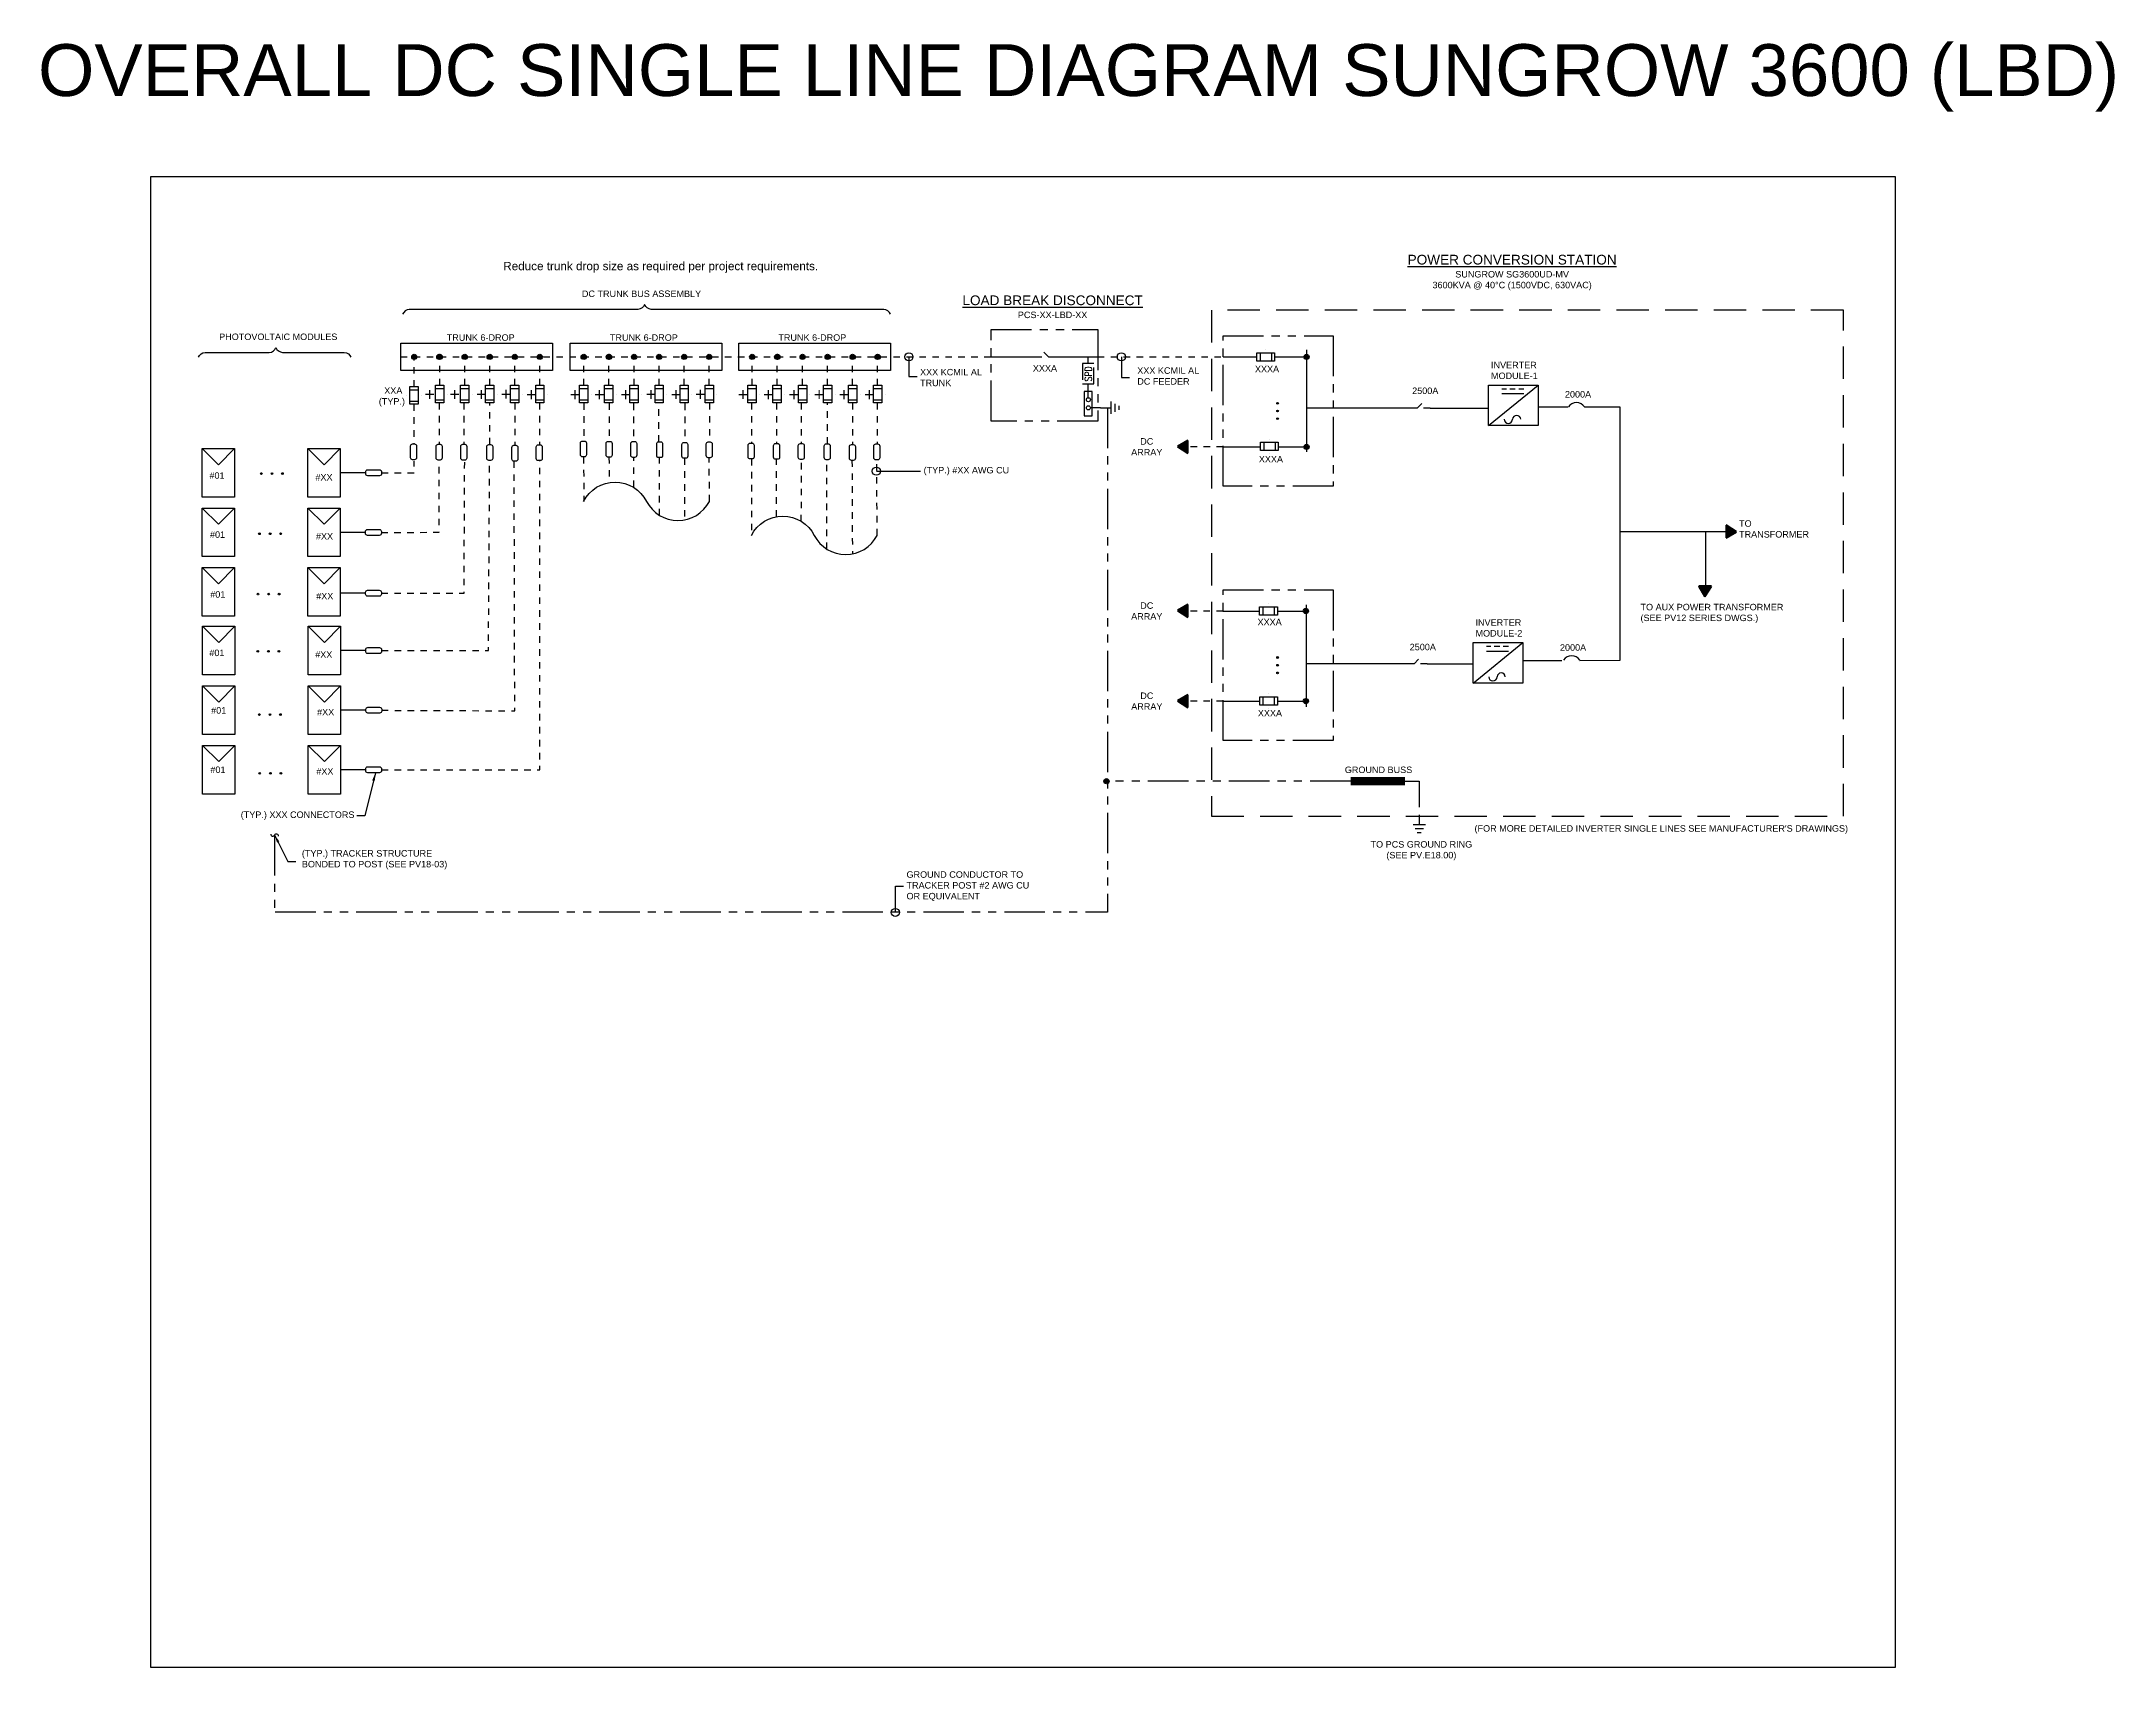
# Model space of a CAD drawing. Header units: feet. Extents: x -18 to 369, y -48 to 98.
# Drawn here: x 246.85 to 278.83, y 35.7 to 60.8 of the extents above; entities that cross this region are included whole.
import ezdxf

# ---------------------------------------------------------------- set-up
doc = ezdxf.new("R2010")
doc.units = ezdxf.units.FT
doc.header["$MEASUREMENT"] = 0
for name, pattern in [('DASHED', [0.75, 0.5, -0.25]), ('DASHED2', [0.375, 0.25, -0.125]), ('HIDDEN', [0.375, 0.25, -0.125]), ('HIDDEN4', [0.0935, 0.0625, -0.031]), ('PHANTOM2', [1.25, 0.625, -0.125, 0.125, -0.125, 0.125, -0.125])]:
    doc.linetypes.add(name, pattern=pattern)
for name, color, linetype in [('E-1LIN', 4, 'Continuous'), ('E-CABL', 133, 'HIDDEN4'), ('E-ELEC-BRDR', 171, 'DASHED2'), ('E-HARN-COMP', 8, 'Continuous'), ('E-HVMV-EQUP', 91, 'Continuous'), ('E-LV-BUS', 32, 'Continuous'), ('E-LV-EQUP', 211, 'Continuous'), ('E-PROD-COND-06F', 4, 'Continuous'), ('E-TEXT', 7, 'Continuous'), ('G-ANNO-TEXT', 1, 'Continuous')]:
    doc.layers.add(name, color=color, linetype=linetype)
doc.layers.add('G-NPLT', color=67, linetype='Continuous', plot=False)
doc.layers.add('G-TABL', color=7, linetype='Continuous', lineweight=40)
doc.layers.add('PV-PCS BOUNDARY', color=224, linetype='DASHED2', lineweight=90)
doc.styles.add('FSLR_Notes', font='Simplex.shx', dxfattribs={"width": 0.8, "height": 0.109375})
doc.styles.add('NEI-A', font='arial.ttf')
doc.styles.add('T10', font='romans.shx', dxfattribs={"height": 0.1})
doc.dimstyles.new('NEI-A', dxfattribs={"dimtxt": 0.1, "dimasz": 0.125, "dimexe": 0.0625, "dimexo": 0.0625, "dimgap": 0.0625, "dimtad": 0, "dimtih": 1, "dimtoh": 1, "dimdec": 4, "dimzin": 3, "dimdsep": 46, "dimlunit": 4, "dimtxsty": 'NEI-A', "dimcen": 0, "dimadec": 0, "dimazin": 0, "dimtfac": 0.75, "dimtdec": 4, "dimtofl": 0, "dimtmove": 0, "dimatfit": 3, "dimfxl": 1, "dimfrac": 1, "dimtolj": 1, "dimtzin": 0, "dimarcsym": 0})

msp = doc.modelspace()

# ---------------------------------------------------------------- texts
at = {"layer": 'Defpoints', "color": 1, "insert": (262.849, 59.718), "char_height": 0.8, "attachment_point": 8, "style": 'NEI-A'}
msp.add_mtext('OVERALL DC SINGLE LINE DIAGRAM SUNGROW 3600 (LBD)', dxfattribs=at)
at = {"layer": 'G-ANNO-TEXT', "char_height": 0.15, "attachment_point": 2, "style": 'NEI-A'}
for s, insert in [('{\\LPOWER CONVERSION STATION\\P\\H0.66667x;\\lSUNGROW SG3600UD-MV\\P3600KVA @ 40%%DC (1500VDC, 630VAC)}', (269.538, 57.508)), ('{\\LLOAD BREAK DISCONNECT\\P\\H0.66667x;\\lPCS-XX-LBD-XX}', (262.449, 56.881)), ("{\\H0.66667x;(FOR MORE DETAILED INVERTER SINGLE LINES SEE MANUFACTURER'S DRAWINGS)}", (271.839, 48.705))]:
    msp.add_mtext(s, dxfattribs=dict(at, insert=insert))
at = {"layer": 'G-ANNO-TEXT', "style": 'NEI-A'}
for s, insert, char_height, width, attachment_point in [('\\pxql;DC TRUNK BUS ASSEMBLY', (257.12, 56.906), 0.1, 1.93286, 6), ('\\pxql;PHOTOVOLTAIC MODULES', (251.409, 56.242), 0.1, 1.81785, 6), ('\\pxt5;TRUNK 6-DROP', (254.15, 56.23), 0.1, 1.14384, 6), ('\\pxql;TRUNK 6-DROP', (256.763, 56.23), 0.1, 1.14384, 6), ('\\pxql;TRUNK 6-DROP', (259.362, 56.23), 0.1, 1.14384, 6), ('XXX KCMIL AL^JTRUNK', (260.404, 55.613), 0.1, 0.98111, 4), ('\\A1;\\pxqc;XXXA', (261.958, 55.756), 0.1, 0.74552, 4), ('XXX KCMIL AL\\PDC FEEDER', (263.755, 55.637), 0.1, 0.97551, 4), ('\\A1;\\pxqc;XXXA ', (265.054, 55.745), 0.1, 1.40596, 4), ('\\A1;INVERTER MODULE-1', (269.212, 55.723), 0.1, 0.70557, 4), ('\\A1;XXA\\P\\pxqc;(TYP.)', (252.138, 55.314), 0.1, 0.23531, 4), ('+', (252.758, 55.456), 0.2, 0.25669, 1), ('+', (253.144, 55.456), 0.2, 0.25669, 1), ('+', (253.553, 55.456), 0.2, 0.25669, 1), ('+', (253.936, 55.46), 0.2, 0.25669, 1), ('+', (254.324, 55.454), 0.2, 0.25669, 1), ('+', (255.001, 55.454), 0.2, 0.25669, 1), ('+', (255.375, 55.454), 0.2, 0.25669, 1), ('+', (255.781, 55.452), 0.2, 0.25669, 1), ('+', (256.171, 55.456), 0.2, 0.25669, 1), ('+', (256.557, 55.455), 0.2, 0.25669, 1), ('+', (256.934, 55.457), 0.2, 0.25669, 1), ('+', (257.592, 55.455), 0.2, 0.25669, 1), ('+', (257.981, 55.452), 0.2, 0.25669, 1), ('+', (258.376, 55.454), 0.2, 0.25669, 1), ('+', (258.766, 55.455), 0.2, 0.25669, 1), ('+', (259.151, 55.452), 0.2, 0.25669, 1), ('+', (259.542, 55.452), 0.2, 0.25669, 1), ('\\A1;2500A', (267.996, 55.409), 0.1, 0.55272, 4), ('\\A1;\\pxqc;2000A', (270.437, 55.354), 0.1, 0.23531, 4), ('\\A1;\\pxqc;DC\\PARRAY', (263.784, 54.545), 0.1, 0.23531, 4), ('\\A1;\\pxqc;XXXA ', (265.461, 54.354), 0.1, 0.71179, 4), ('\\A1;\\pxqc;#01 ', (249.329, 54.1), 0.1, 0.45816, 4), ('\\A1;\\pxqc;#XX ', (250.979, 54.074), 0.1, 0.45816, 4), ('(TYP.) #XX AWG CU', (260.459, 54.169), 0.1, 1.30925, 4), ('\\pxql;TO TRANSFORMER', (274.22, 53.277), 0.1, 1.18112, 6), ('\\A1;\\pxqc;#01 ', (249.337, 53.189), 0.1, 0.45816, 4), ('\\A1;\\pxqc;#XX ', (250.987, 53.163), 0.1, 0.45816, 4), ('\\A1;\\pxqc;#01 ', (249.341, 52.266), 0.1, 0.45816, 4), ('\\A1;\\pxqc;#XX ', (250.991, 52.24), 0.1, 0.45816, 4), ('\\A1;\\pxqc;DC\\PARRAY', (263.784, 52.011), 0.1, 0.23531, 4), ('\\A1;\\pxqc;XXXA ', (265.359, 51.84), 0.1, 0.87583, 4), ('\\A1;INVERTER MODULE-2', (268.973, 51.749), 0.1, 0.70557, 4), ('\\pxql;TO AUX POWER TRANSFORMER (SEE PV12 SERIES DWGS.)', (273.722, 51.973), 0.1, 2.20346, 6), ('\\A1;2500A', (267.958, 51.454), 0.1, 0.23531, 4), ('\\A1;2000A', (270.276, 51.447), 0.1, 0.23531, 4), ('\\A1;\\pxqc;#01 ', (249.327, 51.364), 0.1, 0.45816, 4), ('\\A1;\\pxqc;#XX ', (250.976, 51.338), 0.1, 0.45816, 4), ('\\A1;\\pxqc;DC\\PARRAY', (263.785, 50.62), 0.1, 0.23531, 4), ('\\A1;\\pxqc;#01 ', (249.355, 50.476), 0.1, 0.45816, 4), ('\\A1;\\pxqc;#XX ', (251.005, 50.45), 0.1, 0.45816, 4), ('\\A1;\\pxqc;XXXA ', (265.364, 50.434), 0.1, 0.87583, 4), ('\\A1;\\pxqc;#01 ', (249.343, 49.56), 0.1, 0.45816, 4), ('\\A1;\\pxqc;#XX ', (250.993, 49.535), 0.1, 0.45816, 4), ('\\A1;\\pxqc;GROUND BUSS', (266.96, 49.559), 0.1, 1.03381, 4), ('\\A1;(TYP.) XXX CONNECTORS', (251.678, 48.852), 0.1, 2.14397, 6), ('(TYP.) TRACKER STRUCTURE BONDED TO POST (SEE PV18-03)', (250.867, 48.172), 0.1, 2.53409, 4), ('\\A1;\\pxqc;TO PCS GROUND RING \\P(SEE PV.E18.00)', (266.905, 48.311), 0.1, 2.46596, 4), ('GROUND CONDUCTOR TO  TRACKER POST #2 AWG CU OR EQUIVALENT', (260.195, 47.763), 0.1, 1.95913, 4)]:
    msp.add_mtext(s, dxfattribs=dict(at, insert=insert, char_height=char_height, width=width, attachment_point=attachment_point))
at = {"layer": 'G-NPLT', "insert": (253.974, 57.315), "char_height": 0.12902, "attachment_point": 4, "style": 'NEI-A'}
msp.add_mtext_dynamic_manual_height_columns('Reduce trunk drop size as required per project requirements.', width=7.05311, gutter_width=0.706, heights=[2.116], dxfattribs=at)
at = {"layer": 'G-TABL', "insert": (262.944, 55.786), "char_height": 0.1094, "attachment_point": 3, "rotation": 90, "style": 'FSLR_Notes'}
msp.add_mtext_dynamic_manual_height_columns('SPD', width=0.02378, gutter_width=0.547, heights=[0], dxfattribs=at)

# ---------------------------------------------------------------- blocks, each defined once
blk = doc.blocks.new('*U20')
at = {"layer": 'Defpoints', "color": 2}
for p, q in [((-0.137, 0.114), (-0.137, 0.114)), ((-0.137, -0.114), (-0.137, -0.114))]:
    blk.add_line(p, q, dxfattribs=at)
at = {"layer": 'E-HVMV-EQUP', "color": 0}
for p, q in [((-0.223, -0.064), (-0.223, 0.064)), ((-0.05, -0.064), (-0.05, 0.064))]:
    blk.add_line(p, q, dxfattribs=at)
blk.add_lwpolyline([(0, 0.064), (0, -0.064), (-0.273, -0.064), (-0.273, 0.064)], close=True, dxfattribs=at)
blk = doc.blocks.new('1-LINE - FUSE')
at = {"layer": 'Defpoints', "color": 2}
for p, q in [((-0.114, 0.137), (-0.114, 0.137)), ((0.114, 0.137), (0.114, 0.137))]:
    blk.add_line(p, q, dxfattribs=at)
at = {"layer": 'E-HVMV-EQUP', "color": 0}
for p, q in [((-0.064, 0.223), (0.064, 0.223)), ((-0.064, 0.05), (0.064, 0.05))]:
    blk.add_line(p, q, dxfattribs=at)
blk.add_lwpolyline([(0.064, 0), (-0.064, 0), (-0.064, 0.273), (0.064, 0.273)], close=True, dxfattribs=at)
blk = doc.blocks.new('03')
at = {"linetype": 'Continuous'}
h = blk.add_hatch(color=256, dxfattribs=at)
h.dxf.hatch_style = 1
h.paths.add_polyline_path([(-0.04, 0, 1), (0.04, 0, 1)])
blk.add_circle((0, 0), 0.04, dxfattribs=at)
blk = doc.blocks.new('E-005')
blk.add_line((-0.384, 0), (0.384, 0.625))
blk.add_lwpolyline([(0.384, 0), (-0.384, 0), (-0.384, 0.625), (0.384, 0.625)], close=True)
at = {"layer": 'E-TEXT'}
for p, q in [((-0.108, 0.564), (-0.177, 0.564)), ((0.163, 0.488), (-0.177, 0.488)), ((0.028, 0.564), (-0.056, 0.564)), ((0.163, 0.564), (0.082, 0.564))]:
    blk.add_line(p, q, dxfattribs=at)
for centre, start, end in [((-0.078, 0.098), 180, 0), ((0.05, 0.093), 4.1036, 175.8964)]:
    blk.add_arc(centre, 0.0642, start, end, dxfattribs=at)
blk = doc.blocks.new('end break')
for centre, major_axis in [((0.016, 0.06), (-0.0162, -0.0604)), ((-0.016, -0.06), (0.0162, 0.0604))]:
    blk.add_ellipse(centre, major_axis=major_axis, ratio=0.75, start_param=3.141593, end_param=6.283185)
blk = doc.blocks.new('E-015')
for p, q in [((0, 0), (0, -0.15625)), ((-0.09375, -0.15625), (0.09375, -0.15625)), ((-0.0625, -0.21875), (0.0625, -0.21875)), ((-0.03125, -0.28125), (0.03125, -0.28125))]:
    blk.add_line(p, q)
blk = doc.blocks.new('ARROW')
h = blk.add_hatch()
h.set_pattern_fill('ANSI31', color=256)
h.paths.add_polyline_path([(0, 0), (-0.074, -0.114), (0.066, -0.114)])
h = blk.add_hatch(color=256)
h.dxf.hatch_style = 1
h.paths.add_polyline_path([(0, 0), (-0.074, -0.114), (0.066, -0.114)])
blk.add_lwpolyline([(0, 0), (-0.074, -0.114), (0.066, -0.114), (0, 0)], close=True)
blk = doc.blocks.new('1LIN-DISCONNECT')
at = {"color": 4, "linetype": 'Continuous'}
for points in [[(0, 0), (0, -0.1)], [(0.071, -0.129), (0, -0.2), (0, -0.3)]]:
    blk.add_lwpolyline(points, dxfattribs=at)
blk = doc.blocks.new('3-LINE - CONTINUATION SYMBOL')
at = {"layer": 'E-HVMV-EQUP', "color": 0}
blk.add_lwpolyline([(-0.1082, 0, -0.611301), (0, 0, 0.611301), (0.1082, 0)], format="xyb", dxfattribs=at)

# ---------------------------------------------------------------- hatches: boundary and pattern name
at = {"layer": 'E-PROD-COND-06F'}
for points in [[(265.919, 55.203, -1), (265.919, 55.229, -1)], [(265.919, 55.084, -1), (265.919, 55.111, -1)], [(265.919, 54.966, -1), (265.919, 54.992, -1)], [(250.229, 54.132, -1), (250.255, 54.132, -1)], [(250.394, 54.132, -1), (250.42, 54.132, -1)], [(250.555, 54.132, -1), (250.581, 54.132, -1)], [(250.2, 53.203, -1), (250.226, 53.203, -1)], [(250.365, 53.203, -1), (250.391, 53.203, -1)], [(250.526, 53.203, -1), (250.553, 53.203, -1)], [(250.177, 52.271, -1), (250.204, 52.271, -1)], [(250.342, 52.271, -1), (250.369, 52.271, -1)], [(250.504, 52.271, -1), (250.53, 52.271, -1)], [(250.174, 51.389, -1), (250.2, 51.389, -1)], [(250.339, 51.389, -1), (250.365, 51.389, -1)], [(250.5, 51.389, -1), (250.526, 51.389, -1)], [(265.919, 51.28, -1), (265.919, 51.306, -1)], [(265.919, 51.161, -1), (265.919, 51.187, -1)], [(265.919, 51.043, -1), (265.919, 51.069, -1)], [(250.198, 50.412, -1), (250.224, 50.412, -1)], [(250.363, 50.412, -1), (250.389, 50.412, -1)], [(250.524, 50.412, -1), (250.55, 50.412, -1)], [(250.204, 49.506, -1), (250.23, 49.506, -1)], [(250.369, 49.506, -1), (250.395, 49.506, -1)], [(250.53, 49.506, -1), (250.556, 49.506, -1)]]:
    msp.add_hatch(color=7, dxfattribs=at).paths.add_polyline_path(points)

# ---------------------------------------------------------------- linework, layer by layer
for points in [[(248.537, 58.715), (275.446, 58.715), (275.446, 35.704), (248.537, 35.704)], [(263.061, 55.021), (263.061, 55.396), (262.936, 55.396), (262.936, 55.021)]]:
    msp.add_lwpolyline(points, close=True)
for centre in [(263.001, 55.271), (263.001, 55.146)]:
    msp.add_circle(centre, 0.0312)
at = {"layer": 'E-1LIN', "linetype": 'HIDDEN'}
msp.add_lwpolyline([(262.91, 55.829), (262.91, 55.518), (263.087, 55.518), (263.087, 55.829)], close=True, dxfattribs=at)
at = {"layer": 'E-1LIN', "linetype": 'HIDDEN', "flags": 128}
for points in [[(262.999, 55.829), (262.999, 55.932)], [(262.999, 55.303), (262.999, 55.518)], [(263.189, 55.148), (263.032, 55.146)]]:
    msp.add_lwpolyline(points, dxfattribs=at)
at = {"layer": 'E-CABL', "flags": 128}
for points in [[(252.394, 55.933), (261.5, 55.933)], [(252.599, 55.475), (252.599, 55.913)], [(252.993, 55.495), (252.993, 55.933)], [(253.379, 55.495), (253.379, 55.933)], [(253.379, 55.495), (253.379, 55.933)], [(253.765, 55.495), (253.765, 55.933)], [(254.152, 55.495), (254.152, 55.933)], [(254.538, 55.495), (254.538, 55.933)], [(255.215, 55.495), (255.215, 55.933)], [(255.601, 55.495), (255.601, 55.933)], [(255.601, 55.495), (255.601, 55.933)], [(255.993, 55.495), (255.993, 55.933)], [(255.993, 55.495), (255.993, 55.933)], [(256.379, 55.495), (256.379, 55.933)], [(256.765, 55.495), (256.765, 55.933)], [(257.151, 55.495), (257.151, 55.933)], [(257.814, 55.495), (257.814, 55.933)], [(258.2, 55.495), (258.2, 55.933)], [(258.2, 55.495), (258.2, 55.933)], [(258.592, 55.495), (258.592, 55.933)], [(258.592, 55.495), (258.592, 55.933)], [(258.978, 55.495), (258.978, 55.933)], [(259.364, 55.495), (259.364, 55.933)], [(259.75, 55.495), (259.75, 55.933)], [(263.145, 55.933), (265.078, 55.933)], [(252.595, 55.201), (252.595, 54.588)], [(252.985, 55.222), (252.985, 54.585)], [(253.364, 55.222), (253.364, 54.583)], [(253.767, 54.581), (253.767, 55.222)], [(254.152, 55.222), (254.153, 54.568)], [(254.533, 55.222), (254.533, 54.577)], [(255.217, 55.216), (255.217, 54.632)], [(255.606, 55.213), (255.606, 54.629)], [(255.985, 55.211), (255.985, 54.627)], [(256.376, 54.624), (256.376, 55.209)], [(256.775, 55.211), (256.775, 54.612)], [(257.155, 55.219), (257.155, 54.621)], [(257.802, 55.219), (257.802, 54.6)], [(258.191, 55.219), (258.191, 54.597)], [(258.57, 55.219), (258.57, 54.595)], [(258.974, 54.593), (258.974, 55.219)], [(259.36, 55.219), (259.36, 54.58)], [(259.74, 55.219), (259.74, 54.589)], [(255.212, 54.389), (255.219, 53.703)], [(255.605, 54.385), (255.609, 53.992)], [(255.987, 53.927), (255.988, 54.38)], [(256.383, 53.486), (256.383, 54.378)], [(257.155, 53.703), (257.151, 54.376)], [(265.078, 54.544), (264.504, 54.544)], [(252.093, 53.224), (252.983, 53.225), (252.983, 54.343)], [(252.094, 52.285), (253.369, 52.284), (253.379, 54.343)], [(252.097, 51.399), (253.746, 51.399), (253.764, 54.343)], [(252.097, 49.561), (254.537, 49.561), (254.537, 54.331)], [(252.097, 54.143), (252.599, 54.143), (252.599, 54.323)], [(252.099, 50.478), (254.151, 50.47), (254.142, 54.323)], [(256.769, 54.367), (256.769, 53.412)], [(257.804, 54.357), (257.801, 53.178)], [(258.191, 53.467), (258.191, 54.352)], [(258.572, 53.396), (258.574, 54.348)], [(258.968, 52.968), (258.968, 54.346)], [(259.354, 54.335), (259.36, 52.892)], [(259.742, 53.178), (259.736, 54.343)], [(265.077, 52.009), (264.503, 52.009)], [(265.077, 50.619), (264.503, 50.619)]]:
    msp.add_lwpolyline(points, dxfattribs=at)
at = {"layer": 'E-ELEC-BRDR', "linetype": 'DASHED'}
msp.add_lwpolyline([(274.648, 48.842), (274.648, 56.653), (264.899, 56.653), (264.899, 48.842)], close=True, dxfattribs=at)
at = {"layer": 'E-HARN-COMP'}
for points in [[(252.544, 54.377), (252.544, 54.558, -0.414214), (252.576, 54.59), (252.604, 54.59, -0.414214), (252.636, 54.558), (252.636, 54.377, -0.414214), (252.604, 54.345), (252.576, 54.345, -0.414214)], [(252.938, 54.372), (252.938, 54.553, -0.414214), (252.971, 54.585), (252.999, 54.585, -0.414214), (253.031, 54.553), (253.031, 54.372, -0.414214), (252.999, 54.34), (252.971, 54.34, -0.414214)], [(253.319, 54.37), (253.319, 54.551, -0.414214), (253.351, 54.583), (253.379, 54.583, -0.414214), (253.411, 54.551), (253.411, 54.37, -0.414214), (253.379, 54.338), (253.351, 54.338, -0.414214)], [(253.719, 54.366), (253.719, 54.547, -0.414214), (253.751, 54.579), (253.779, 54.579, -0.414214), (253.812, 54.547), (253.812, 54.366, -0.414214), (253.779, 54.334), (253.751, 54.334, -0.414214)], [(254.107, 54.355), (254.107, 54.535, -0.414214), (254.139, 54.568), (254.167, 54.568, -0.414214), (254.199, 54.535), (254.199, 54.355, -0.414214), (254.167, 54.323), (254.139, 54.323, -0.414214)], [(254.483, 54.364), (254.483, 54.544, -0.414214), (254.516, 54.577), (254.543, 54.577, -0.414214), (254.576, 54.544), (254.576, 54.364, -0.414214), (254.543, 54.331), (254.516, 54.331, -0.414214)], [(255.165, 54.421), (255.165, 54.602, -0.414214), (255.198, 54.634), (255.225, 54.634, -0.414214), (255.258, 54.602), (255.258, 54.421, -0.414214), (255.225, 54.389), (255.198, 54.389, -0.414214)], [(255.56, 54.416), (255.56, 54.597, -0.414214), (255.592, 54.629), (255.62, 54.629, -0.414214), (255.652, 54.597), (255.652, 54.416, -0.414214), (255.62, 54.384), (255.592, 54.384, -0.414214)], [(255.941, 54.414), (255.941, 54.595, -0.414214), (255.973, 54.627), (256.001, 54.627, -0.414214), (256.033, 54.595), (256.033, 54.414, -0.414214), (256.001, 54.382), (255.973, 54.382, -0.414214)], [(256.341, 54.41), (256.341, 54.591, -0.414214), (256.373, 54.623), (256.401, 54.623, -0.414214), (256.433, 54.591), (256.433, 54.41, -0.414214), (256.401, 54.378), (256.373, 54.378, -0.414214)], [(256.729, 54.399), (256.729, 54.58, -0.414214), (256.761, 54.612), (256.789, 54.612, -0.414214), (256.821, 54.58), (256.821, 54.399, -0.414214), (256.789, 54.367), (256.761, 54.367, -0.414214)], [(257.105, 54.408), (257.105, 54.589, -0.414214), (257.137, 54.621), (257.165, 54.621, -0.414214), (257.197, 54.589), (257.197, 54.408, -0.414214), (257.165, 54.376), (257.137, 54.376, -0.414214)], [(257.751, 54.389), (257.751, 54.57, -0.414214), (257.783, 54.602), (257.811, 54.602, -0.414214), (257.843, 54.57), (257.843, 54.389, -0.414214), (257.811, 54.357), (257.783, 54.357, -0.414214)], [(258.145, 54.384), (258.145, 54.565, -0.414214), (258.177, 54.597), (258.205, 54.597, -0.414214), (258.238, 54.565), (258.238, 54.384, -0.414214), (258.205, 54.352), (258.177, 54.352, -0.414214)], [(258.526, 54.382), (258.526, 54.563, -0.414214), (258.558, 54.595), (258.586, 54.595, -0.414214), (258.618, 54.563), (258.618, 54.382, -0.414214), (258.586, 54.35), (258.558, 54.35, -0.414214)], [(258.926, 54.378), (258.926, 54.559, -0.414214), (258.958, 54.591), (258.986, 54.591, -0.414214), (259.018, 54.559), (259.018, 54.378, -0.414214), (258.986, 54.346), (258.958, 54.346, -0.414214)], [(259.314, 54.367), (259.314, 54.547, -0.414214), (259.346, 54.58), (259.374, 54.58, -0.414214), (259.406, 54.547), (259.406, 54.367, -0.414214), (259.374, 54.335), (259.346, 54.335, -0.414214)], [(259.69, 54.376), (259.69, 54.556, -0.414214), (259.722, 54.589), (259.75, 54.589, -0.414214), (259.782, 54.556), (259.782, 54.376, -0.414214), (259.75, 54.343), (259.722, 54.343, -0.414214)], [(251.884, 54.19), (252.065, 54.19, -0.414214), (252.097, 54.157), (252.097, 54.13, -0.414214), (252.065, 54.097), (251.884, 54.097, -0.414214), (251.852, 54.13), (251.852, 54.157, -0.414214)], [(251.88, 53.27), (252.061, 53.27, -0.414214), (252.093, 53.238), (252.093, 53.21, -0.414214), (252.061, 53.178), (251.88, 53.178, -0.414214), (251.848, 53.21), (251.848, 53.238, -0.414214)], [(251.881, 52.331), (252.062, 52.331, -0.414214), (252.094, 52.299), (252.094, 52.271, -0.414214), (252.062, 52.239), (251.881, 52.239, -0.414214), (251.849, 52.271), (251.849, 52.299, -0.414214)], [(251.884, 51.447), (252.065, 51.447, -0.414214), (252.097, 51.415), (252.097, 51.387, -0.414214), (252.065, 51.354), (251.884, 51.354, -0.414214), (251.852, 51.387), (251.852, 51.415, -0.414214)], [(251.886, 50.526), (252.067, 50.526, -0.414214), (252.099, 50.494), (252.099, 50.466, -0.414214), (252.067, 50.434), (251.886, 50.434, -0.414214), (251.854, 50.466), (251.854, 50.494, -0.414214)], [(251.884, 49.607), (252.065, 49.607, -0.414214), (252.097, 49.575), (252.097, 49.547, -0.414214), (252.065, 49.515), (251.884, 49.515, -0.414214), (251.852, 49.547), (251.852, 49.575, -0.414214)]]:
    msp.add_lwpolyline(points, format="xyb", close=True, dxfattribs=at)
at = {"layer": 'E-HVMV-EQUP'}
for centre in [(270.53, 55.078), (270.456, 51.169)]:
    msp.add_arc(centre, 0.15, 33.7664, 146.2336, dxfattribs=at)
at = {"layer": 'E-LV-BUS', "flags": 128}
for points in [[(266.366, 56.04), (266.366, 54.466)], [(261.5, 55.933), (262.184, 55.933)], [(262.484, 55.933), (263.169, 55.933)], [(265.078, 55.933), (265.601, 55.933)], [(265.875, 55.933), (266.366, 55.933)], [(267.972, 55.141), (266.366, 55.141)], [(268.272, 55.141), (269.174, 55.141)], [(269.942, 55.162), (270.402, 55.162)], [(270.655, 55.161), (271.2, 55.162), (271.202, 51.246), (270.581, 51.244)], [(265.078, 54.544), (265.657, 54.544)], [(265.93, 54.544), (266.366, 54.544)], [(271.201, 53.237), (272.915, 53.238)], [(272.519, 53.237), (272.519, 52.3)], [(265.077, 52.009), (265.643, 52.009)], [(265.918, 52.009), (266.353, 52.009)], [(266.359, 52.106), (266.359, 50.531)], [(267.925, 51.196), (266.368, 51.193)], [(268.225, 51.196), (268.935, 51.196)], [(270.303, 51.239), (269.703, 51.239)], [(265.078, 50.619), (265.644, 50.619)], [(265.918, 50.619), (266.354, 50.619)]]:
    msp.add_lwpolyline(points, dxfattribs=at)
at = {"layer": 'E-LV-EQUP', "flags": 128}
for points in [[(252.394, 56.146), (254.734, 56.146), (254.734, 55.72), (252.394, 55.72)], [(255.007, 56.146), (257.348, 56.146), (257.348, 55.72), (255.007, 55.72)], [(257.606, 56.146), (259.947, 56.146), (259.947, 55.72), (257.606, 55.72)]]:
    msp.add_lwpolyline(points, close=True, dxfattribs=at)
at = {"layer": 'E-LV-EQUP', "linetype": 'PHANTOM2', "flags": 128}
for points in [[(263.297, 55.148), (263.297, 47.365), (250.447, 47.365)], [(267.045, 49.386), (263.273, 49.382)], [(267.883, 49.386), (268.106, 49.386), (268.106, 48.867)], [(250.447, 48.552), (250.447, 47.365)]]:
    msp.add_lwpolyline(points, dxfattribs=at)
at = {"layer": 'E-LV-EQUP', "flags": 128}
for points in [[(249.329, 54.518), (249.579, 54.268), (249.829, 54.518), (249.829, 53.768), (249.329, 53.768), (249.329, 54.518), (249.829, 54.518)], [(250.96, 54.518), (251.21, 54.268), (251.46, 54.518), (251.46, 53.768), (250.96, 53.768), (250.96, 54.518), (251.46, 54.518)], [(249.329, 53.6), (249.579, 53.35), (249.829, 53.6), (249.829, 52.85), (249.329, 52.85), (249.329, 53.6), (249.829, 53.6)], [(250.96, 53.6), (251.21, 53.35), (251.46, 53.6), (251.46, 52.85), (250.96, 52.85), (250.96, 53.6), (251.46, 53.6)], [(249.329, 52.681), (249.579, 52.431), (249.829, 52.681), (249.829, 51.931), (249.329, 51.931), (249.329, 52.681), (249.829, 52.681)], [(250.96, 52.681), (251.21, 52.431), (251.46, 52.681), (251.46, 51.931), (250.96, 51.931), (250.96, 52.681), (251.46, 52.681)], [(249.334, 51.774), (249.584, 51.524), (249.834, 51.774), (249.834, 51.024), (249.334, 51.024), (249.334, 51.774), (249.834, 51.774)], [(250.965, 51.774), (251.215, 51.524), (251.465, 51.774), (251.465, 51.024), (250.965, 51.024), (250.965, 51.774), (251.465, 51.774)], [(249.334, 50.855), (249.584, 50.605), (249.834, 50.855), (249.834, 50.105), (249.334, 50.105), (249.334, 50.855), (249.834, 50.855)], [(250.965, 50.855), (251.215, 50.605), (251.465, 50.855), (251.465, 50.105), (250.965, 50.105), (250.965, 50.855), (251.465, 50.855)], [(249.334, 49.936), (249.584, 49.686), (249.834, 49.936), (249.834, 49.186), (249.334, 49.186), (249.334, 49.936), (249.834, 49.936)], [(250.965, 49.936), (251.215, 49.686), (251.465, 49.936), (251.465, 49.186), (250.965, 49.186), (250.965, 49.936), (251.465, 49.936)]]:
    msp.add_lwpolyline(points, dxfattribs=at)
at = {"layer": 'E-PROD-COND-06F'}
for p, q in [((251.849, 54.143), (251.463, 54.143)), ((251.845, 53.223), (251.459, 53.223)), ((251.846, 52.284), (251.46, 52.284)), ((251.849, 51.4), (251.463, 51.4)), ((251.851, 50.479), (251.465, 50.479)), ((251.849, 49.56), (251.463, 49.56))]:
    msp.add_line(p, q, dxfattribs=at)
at = {"layer": 'E-PROD-COND-06F', "color": 8, "linetype": 'PHANTOM2'}
for points in [[(261.5, 56.355), (263.145, 56.355), (263.145, 54.943), (261.5, 54.943)], [(265.078, 56.259), (266.778, 56.259), (266.778, 53.935), (265.078, 53.935)], [(265.078, 52.336), (266.778, 52.336), (266.778, 50.012), (265.078, 50.012)]]:
    msp.add_lwpolyline(points, close=True, dxfattribs=at)
at = {"layer": 'E-PROD-COND-06F', "const_width": 0.13}
msp.add_lwpolyline([(267.045, 49.386), (267.883, 49.386)], dxfattribs=at)
at = {"layer": 'E-PROD-COND-06F', "color": 7}
for centre in [(265.919, 55.216), (265.919, 55.098), (265.919, 54.979), (250.242, 54.132), (250.407, 54.132), (250.568, 54.132), (250.213, 53.203), (250.378, 53.203), (250.539, 53.203), (250.191, 52.271), (250.355, 52.271), (250.517, 52.271), (250.187, 51.389), (250.352, 51.389), (250.513, 51.389), (265.919, 51.293), (265.919, 51.174), (265.919, 51.056), (250.211, 50.412), (250.376, 50.412), (250.537, 50.412), (250.217, 49.506), (250.382, 49.506), (250.543, 49.506)]:
    msp.add_circle(centre, 0.0131, dxfattribs=at)
at = {"layer": 'G-ANNO-TEXT', "flags": 128}
for points in [[(259.947, 56.59, 0.298343), (259.844, 56.665), (256.257, 56.665, -0.298343), (256.155, 56.741, -0.298343), (256.052, 56.665), (252.524, 56.665, 0.298343), (252.422, 56.59)], [(249.272, 55.926, -0.298343), (249.375, 56.001), (250.364, 56.001, 0.298343), (250.467, 56.077, 0.298343), (250.569, 56.001), (251.522, 56.001, -0.298343), (251.625, 55.926)]]:
    msp.add_lwpolyline(points, format="xyb", dxfattribs=at)

# ---------------------------------------------------------------- block references
at = {"xscale": 8.972762316823077, "yscale": 8.972762316823077, "zscale": 8.972762316823077}
for p in [(256.184, 53.703), (258.772, 53.178)]:
    msp.add_blockref('3-LINE - CONTINUATION SYMBOL', p, dxfattribs=at)
at = {"layer": 'E-1LIN', "rotation": 90}
msp.add_blockref('1LIN-DISCONNECT', (262.184, 55.933), dxfattribs=at)
at = {"layer": 'E-1LIN'}
for p in [(269.558, 54.872), (269.319, 50.898)]:
    msp.add_blockref('E-005', p, dxfattribs=at)
at = {"layer": 'E-1LIN', "xscale": -1}
for name, p, rotation in [('E-015', (263.189, 55.148), 90), ('1LIN-DISCONNECT', (268.272, 55.141), 270), ('1LIN-DISCONNECT', (268.225, 51.196), 270)]:
    msp.add_blockref(name, p, dxfattribs=dict(at, rotation=rotation))
msp.add_blockref('E-015', (268.106, 48.867), dxfattribs=at)
at = {"layer": 'E-HVMV-EQUP', "zscale": 2, "rotation": 270}
for p in [(252.601, 55.933), (252.987, 55.933), (252.993, 55.933), (253.379, 55.933), (253.379, 55.933), (253.765, 55.933), (254.152, 55.933), (254.538, 55.933), (255.215, 55.933), (255.601, 55.933), (255.606, 55.933), (255.993, 55.933), (255.993, 55.933), (256.379, 55.933), (256.765, 55.933), (257.151, 55.933), (257.814, 55.933), (258.2, 55.933), (258.205, 55.933), (258.592, 55.933), (258.592, 55.933), (258.978, 55.933), (259.364, 55.933), (259.75, 55.933), (266.366, 55.933), (266.366, 54.544), (266.356, 52.01), (266.356, 50.62), (263.279, 49.384)]:
    msp.add_blockref('03', p, dxfattribs=at)
at = {"layer": 'E-LV-EQUP', "rotation": 270}
for name, p in [('1-LINE - FUSE', (265.601, 55.933)), ('*U20', (252.599, 55.201)), ('*U20', (252.993, 55.222)), ('*U20', (253.379, 55.222)), ('*U20', (253.765, 55.222)), ('*U20', (254.152, 55.222)), ('*U20', (254.538, 55.222)), ('*U20', (255.215, 55.222)), ('*U20', (255.601, 55.222)), ('*U20', (255.993, 55.222)), ('*U20', (256.379, 55.222)), ('*U20', (256.765, 55.222)), ('*U20', (257.151, 55.222)), ('*U20', (257.813, 55.222)), ('*U20', (258.199, 55.222)), ('*U20', (258.592, 55.222)), ('*U20', (258.978, 55.222)), ('*U20', (259.364, 55.222)), ('*U20', (259.75, 55.222)), ('1-LINE - FUSE', (265.657, 54.55)), ('1-LINE - FUSE', (265.643, 52.011)), ('1-LINE - FUSE', (265.644, 50.621))]:
    msp.add_blockref(name, p, dxfattribs=at)
at = {"layer": 'E-LV-EQUP', "xscale": 0.5000000033, "yscale": 0.5000000033, "zscale": 0.5000000033, "rotation": 90}
msp.add_blockref('end break', (250.447, 48.552), dxfattribs=at)
at = {"layer": 'PV-PCS BOUNDARY', "xscale": 1.39854621569094, "yscale": 1.39854621569094, "zscale": 1.39854621569094}
for p, rotation in [((264.374, 54.551), 89.99999999999999), ((273, 53.232), 270), ((272.509, 52.233), 180), ((264.374, 52.017), 89.99999999999999), ((264.374, 50.626), 89.99999999999999)]:
    msp.add_blockref('ARROW', p, dxfattribs=dict(at, rotation=rotation))

msp.set_redraw_order([(e.dxf.handle, doc.entitydb.next_handle()) for e in msp.query("TEXT MTEXT ATTDEF DIMENSION ARC_DIMENSION")])  # texts and dimensions are drawn at this point

# ---------------------------------------------------------------- leaders
at = {"layer": 'G-ANNO-TEXT', "annotation_type": 0, "has_hookline": 1}
for points, override, hookline_direction, text_width in [([(260.232, 55.933), (260.232, 55.628), (260.357, 55.628)], {"dimgap": 0.046875, "dimtad": 0, "dimtxsty": 'T10', "dimldrblk": 'DotBlank'}, 0, 0.949), ([(263.51, 55.933), (263.51, 55.616), (263.635, 55.616)], {"dimgap": 0.046875, "dimtad": 0, "dimtxsty": 'T10', "dimldrblk": 'DotBlank'}, 0, 0.949), ([(259.73, 54.169), (260.412, 54.169)], {"dimgap": 0.046875, "dimtad": 0, "dimtxsty": 'T10', "dimldrblk": 'DotBlank'}, 0, 1.3), ([(252.001, 49.511), (251.84, 48.848), (251.715, 48.848)], {"dimgap": 0.046875, "dimtad": 0}, 1, 1.738), ([(250.447, 48.556), (250.649, 48.142), (250.774, 48.142)], {"dimgap": 0.046875, "dimtad": 0, "dimtxsty": 'T10'}, 0, 2.228), ([(260.023, 47.359), (260.023, 47.763), (260.148, 47.763)], {"dimgap": 0.046875, "dimtad": 0, "dimtxsty": 'T10', "dimldrblk": 'DotBlank'}, 0, 1.879)]:
    msp.add_leader(points, dimstyle='NEI-A', override=override, dxfattribs=dict(at, hookline_direction=hookline_direction, text_width=text_width))

doc.saveas('drawing.dxf')
